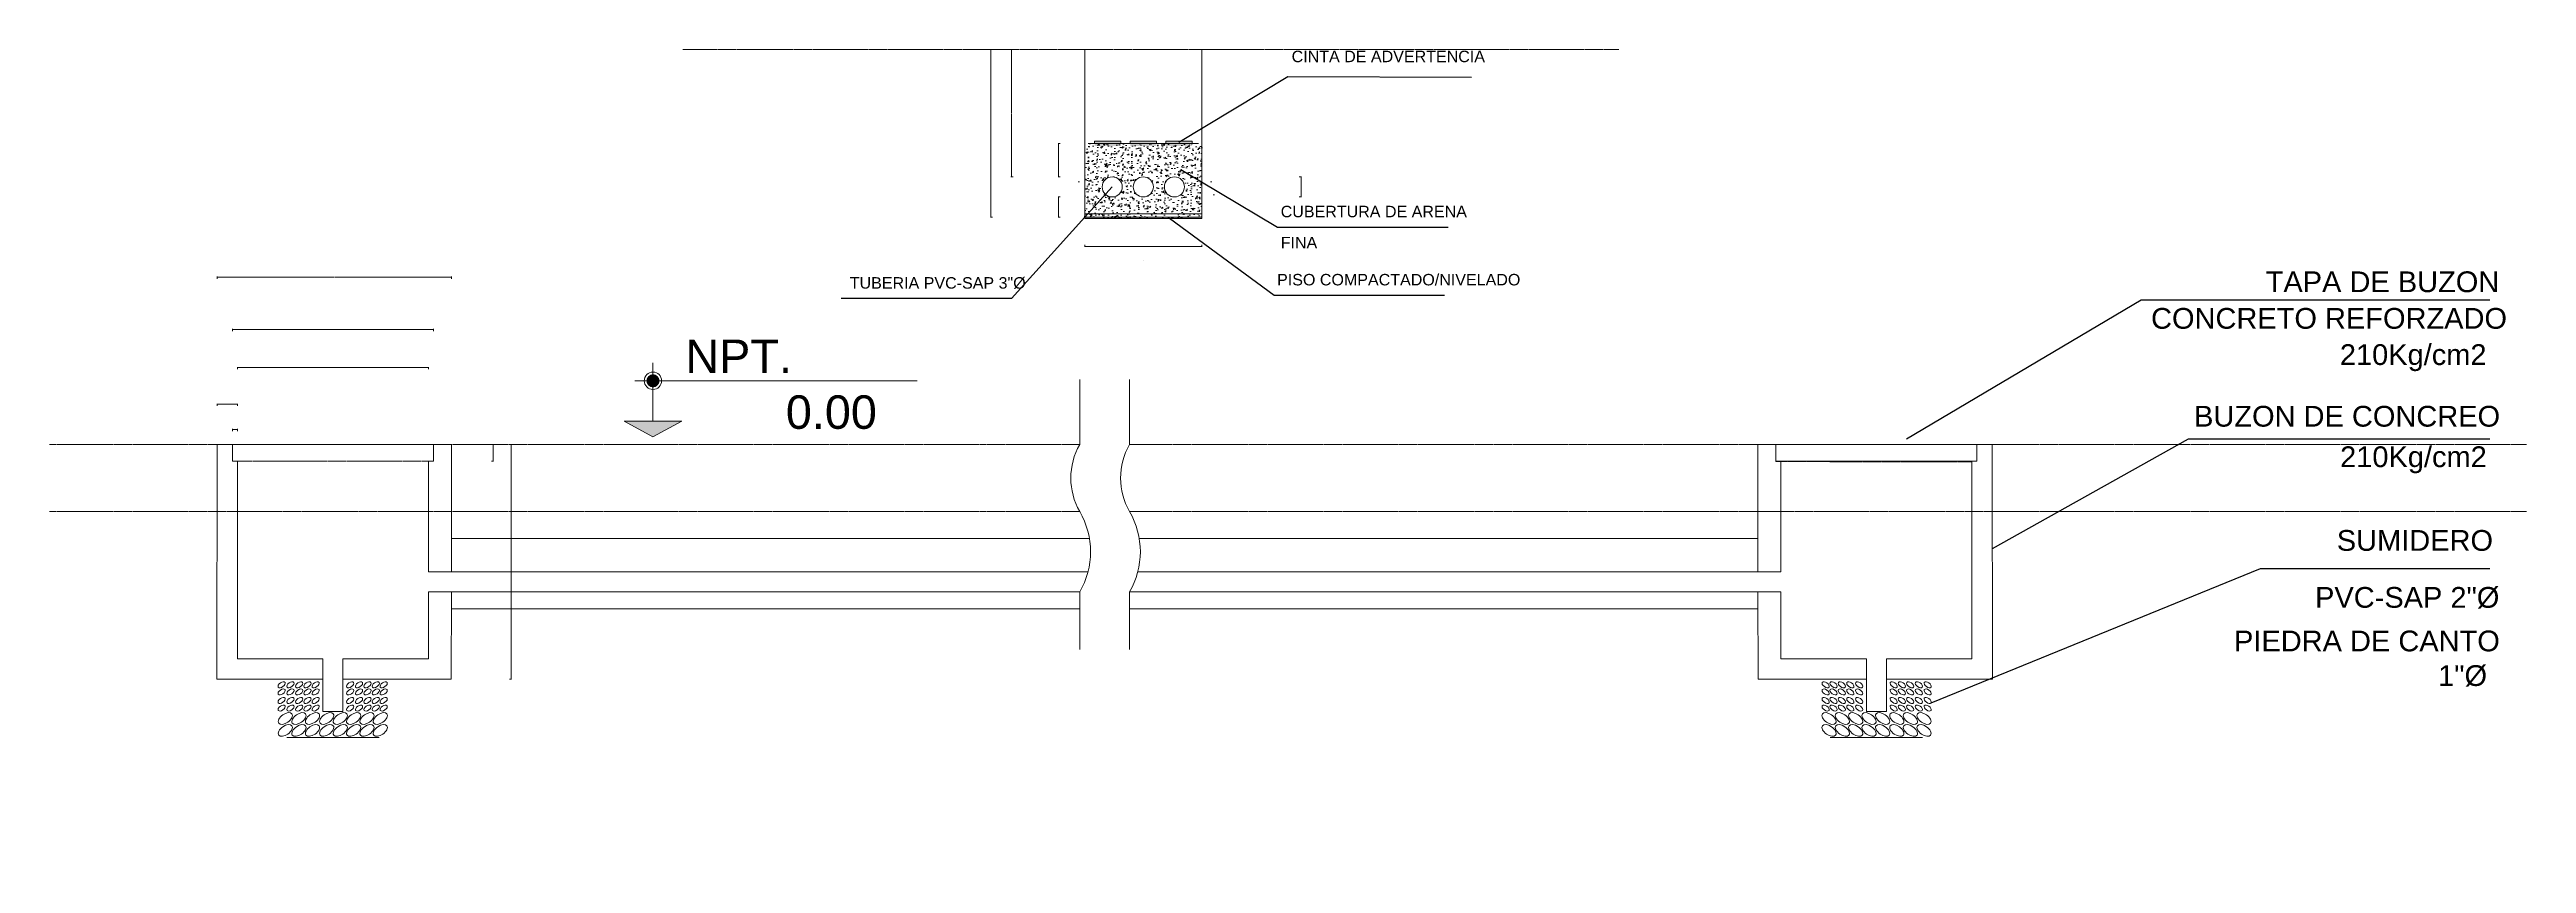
# Model space of a CAD drawing. Header units: inches. Extents: x 1693 to 10990, y 1878 to 5055.
# Drawn here: x 7936 to 8666, y 3774 to 4014 of the extents above; entities that cross this region are included whole.
import ezdxf

# ---------------------------------------------------------------- set-up
doc = ezdxf.new("R2010")
doc.units = ezdxf.units.IN
doc.header["$PDMODE"] = 1
doc.linetypes.add('01 HJ$0$REF - 01 HJ$0$HIDDEN2', pattern=[0.1875, 0.125, -0.0625])
doc.layers.add('.', color=7, linetype='Continuous', lineweight=0)
doc.layers.add('CANALES', color=104, linetype='Continuous', lineweight=15)
doc.styles.get("Standard").update_dxf_attribs({"font": 'arial.ttf'})
doc.styles.add('TITULO', font='swissl.ttf')
doc.dimstyles.new('Cota 100', dxfattribs={"dimtxt": 0.12, "dimasz": 0.1, "dimexe": 0.125, "dimexo": 0.0625, "dimgap": 0.001, "dimtad": 0, "dimzin": 4, "dimdsep": 46, "dimtxsty": 'Standard', "dimblk": 'OBLIQUE', "dimcen": 0.09, "dimdle": 0.125, "dimclrd": 256, "dimclre": 256, "dimclrt": 3, "dimadec": 0, "dimazin": 1, "dimtfac": 1, "dimtmove": 2, "dimatfit": 3, "dimfxl": 0.5, "dimfxlon": 1, "dimtolj": 1, "dimtzin": 0, "dimlwd": -1, "dimlwe": -1, "dimarcsym": 0})
doc.dimstyles.get("Standard").update_dxf_attribs({"dimtxt": 0.18, "dimasz": 0.18, "dimexe": 0.18, "dimexo": 0.0625, "dimgap": 0.09, "dimtad": 0, "dimtih": 1, "dimtoh": 1, "dimdec": 4, "dimzin": 0, "dimdsep": 46, "dimtxsty": 'Standard', "dimcen": 0.09, "dimadec": 0, "dimazin": 0, "dimtfac": 1, "dimtdec": 4, "dimtofl": 0, "dimtmove": 0, "dimatfit": 3, "dimfxl": 1, "dimtolj": 1, "dimtzin": 0, "dimarcsym": 0})

msp = doc.modelspace()

# ---------------------------------------------------------------- texts
at = {"layer": 'CANALES', "color": 7, "style": 'TITULO'}
for s, height, p in [('CINTA DE ADVERTENCIA', 3.38303, (8302.165, 4010.397)), ('CUBERTURA DE ARENA', 3.38303, (8298.942, 3964.698)), ('FINA', 3.383, (8298.942, 3955.545)), ('TUBERIA PVC-SAP 3"%%C', 3.38303, (8171.95, 3943.669)), ('PISO COMPACTADO/NIVELADO', 3.38303, (8297.88, 3944.624))]:
    msp.add_text(s, height=height, dxfattribs=at).set_placement(p)
at = {"layer": 'CANALES', "color": 0, "style": 'TITULO'}
for s, height, p in [('TAPA DE BUZON', 6.11622, (8589.214, 3942.635)), ('CONCRETO REFORZADO', 6.11622, (8555.432, 3931.855)), ('210Kg/cm2', 6.1162, (8611.072, 3921.173)), ('BUZON DE CONCREO', 6.11622, (8568.106, 3903.018)), ('210Kg/cm2', 6.1162, (8611.146, 3891.086)), ('SUMIDERO', 6.1162, (8610.165, 3866.43)), ('PVC-SAP 2"%%C', 6.11622, (8603.768, 3849.646)), ('PIEDRA DE CANTO', 6.11622, (8579.884, 3836.806)), ('1"%%C', 6.1162, (8640.019, 3826.609))]:
    msp.add_text(s, height=height, dxfattribs=at).set_placement(p)
at = {"layer": 'CANALES', "color": 2, "ltscale": 0.3, "insert": (8103.751, 3928.683), "char_height": 9.87136, "attachment_point": 1}
msp.add_mtext_dynamic_manual_height_columns('\\pxi-3,l5,t5;NPT.^I0.00', width=1.02657, gutter_width=35.271, heights=[0], dxfattribs=at)

# ---------------------------------------------------------------- blocks, each defined once
blk = doc.blocks.new('*D145')
at = {"layer": 'CANALES', "transparency": 16777216}
for p, q in [((7985.48, 3946.58), (7985.48, 3947.2)), ((7985.53, 3947.08), (8019.95, 3947.08)), ((8054.53, 3947.08), (8020.12, 3947.08)), ((8054.58, 3946.58), (8054.58, 3947.2))]:
    blk.add_line(p, q, dxfattribs=at)
for points in [[(7985.53, 3947.09), (7985.53, 3947.07), (7985.48, 3947.08)], [(8054.53, 3947.09), (8054.53, 3947.07), (8054.58, 3947.08)]]:
    blk.add_solid(points, dxfattribs=at)
at = {"layer": 'Defpoints', "color": 0, "transparency": 16777216}
for p in [(8054.58, 3947.08), (7985.48, 3897.74), (8054.58, 3897.74)]:
    blk.add_point(p, dxfattribs=at)
at = {"layer": 'CANALES', "color": 3, "transparency": 16777216, "insert": (8020.03, 3947.08), "char_height": 0.05, "attachment_point": 5}
blk.add_mtext('\\A1;69.10', dxfattribs=at)
blk = doc.blocks.new('*D146')
at = {"layer": 'CANALES', "transparency": 16777216}
for p, q in [((8071.67, 3897.74), (8072.3, 3897.74)), ((8072.17, 3897.69), (8072.17, 3869.89)), ((8072.17, 3828.69), (8072.17, 3869.72)), ((8071.67, 3828.64), (8072.3, 3828.64))]:
    blk.add_line(p, q, dxfattribs=at)
for points in [[(8072.17, 3897.69), (8072.18, 3897.69), (8072.17, 3897.74)], [(8072.17, 3828.69), (8072.18, 3828.69), (8072.17, 3828.64)]]:
    blk.add_solid(points, dxfattribs=at)
at = {"layer": 'Defpoints', "color": 0, "transparency": 16777216}
for p in [(8054.58, 3897.74), (8072.17, 3897.74), (8054.52, 3828.64)]:
    blk.add_point(p, dxfattribs=at)
at = {"layer": 'CANALES', "color": 3, "transparency": 16777216, "insert": (8072.17, 3869.81), "char_height": 0.05, "attachment_point": 5, "rotation": 90}
blk.add_mtext('\\A1;69.10', dxfattribs=at)
blk = doc.blocks.new('*D153')
at = {"layer": 'CANALES', "transparency": 16777216}
for p, q in [((7985.48, 3909.13), (7985.48, 3909.75)), ((7985.53, 3909.63), (7991.44, 3909.63)), ((7991.49, 3909.13), (7991.49, 3909.75))]:
    blk.add_line(p, q, dxfattribs=at)
for points in [[(7985.53, 3909.64), (7985.53, 3909.62), (7985.48, 3909.63)], [(7991.44, 3909.64), (7991.44, 3909.62), (7991.49, 3909.63)]]:
    blk.add_solid(points, dxfattribs=at)
at = {"layer": 'Defpoints', "color": 0, "transparency": 16777216}
for p in [(7991.49, 3909.63), (7985.48, 3897.74), (7991.49, 3892.79)]:
    blk.add_point(p, dxfattribs=at)
at = {"layer": 'CANALES', "color": 3, "transparency": 16777216, "insert": (7979.8, 3912.15), "char_height": 0.05, "attachment_point": 5}
blk.add_mtext('\\A1;6.01', dxfattribs=at)
blk = doc.blocks.new('*D154')
at = {"layer": 'CANALES', "transparency": 16777216}
for p, q in [((7990.01, 3901.7), (7990.01, 3902.32)), ((7990.06, 3902.2), (7991.44, 3902.2)), ((7991.49, 3901.7), (7991.49, 3902.32))]:
    blk.add_line(p, q, dxfattribs=at)
for points in [[(7990.06, 3902.21), (7990.06, 3902.19), (7990.01, 3902.2)], [(7991.44, 3902.21), (7991.44, 3902.19), (7991.49, 3902.2)]]:
    blk.add_solid(points, dxfattribs=at)
at = {"layer": 'Defpoints', "color": 0, "transparency": 16777216}
for p in [(7991.49, 3902.2), (7990.01, 3892.79), (7991.49, 3892.62)]:
    blk.add_point(p, dxfattribs=at)
at = {"layer": 'CANALES', "color": 3, "transparency": 16777216, "insert": (7993.82, 3902.2), "char_height": 0.05, "attachment_point": 5}
blk.add_mtext('\\A1;1.48', dxfattribs=at)
blk = doc.blocks.new('*D155')
at = {"layer": 'CANALES', "transparency": 16777216}
for p, q in [((7991.49, 3919.93), (7991.49, 3920.55)), ((7991.54, 3920.43), (8018.9, 3920.43)), ((8047.71, 3920.43), (8019.07, 3920.43)), ((8047.76, 3919.93), (8047.76, 3920.55))]:
    blk.add_line(p, q, dxfattribs=at)
for points in [[(7991.54, 3920.43), (7991.54, 3920.42), (7991.49, 3920.43)], [(8047.71, 3920.43), (8047.71, 3920.42), (8047.76, 3920.43)]]:
    blk.add_solid(points, dxfattribs=at)
at = {"layer": 'Defpoints', "color": 0, "transparency": 16777216}
for p in [(8047.76, 3920.43), (7991.49, 3892.79), (8047.76, 3892.71)]:
    blk.add_point(p, dxfattribs=at)
at = {"layer": 'CANALES', "color": 3, "transparency": 16777216, "insert": (8018.98, 3920.43), "char_height": 0.05, "attachment_point": 5}
blk.add_mtext('\\A1;56.27', dxfattribs=at)
blk = doc.blocks.new('*D156')
at = {"layer": 'CANALES', "transparency": 16777216}
for p, q in [((8066.33, 3897.74), (8066.95, 3897.74)), ((8066.33, 3892.79), (8066.95, 3892.79)), ((8066.83, 3892.84), (8066.83, 3897.69))]:
    blk.add_line(p, q, dxfattribs=at)
for points in [[(8066.82, 3897.69), (8066.84, 3897.69), (8066.83, 3897.74)], [(8066.82, 3892.84), (8066.84, 3892.84), (8066.83, 3892.79)]]:
    blk.add_solid(points, dxfattribs=at)
at = {"layer": 'Defpoints', "color": 0, "transparency": 16777216}
for p in [(8049.24, 3897.74), (8049.24, 3892.79), (8066.83, 3897.74)]:
    blk.add_point(p, dxfattribs=at)
at = {"layer": 'CANALES', "color": 3, "transparency": 16777216, "insert": (8066.83, 3887.08), "char_height": 0.05, "attachment_point": 5, "rotation": 90}
blk.add_mtext('\\A1;4.94', dxfattribs=at)
blk = doc.blocks.new('*D157')
at = {"layer": 'CANALES', "transparency": 16777216}
for p, q in [((7990.01, 3931.16), (7990.01, 3931.79)), ((7990.06, 3931.66), (8020.06, 3931.66)), ((8049.19, 3931.66), (8020.23, 3931.66)), ((8049.24, 3931.16), (8049.24, 3931.79))]:
    blk.add_line(p, q, dxfattribs=at)
for points in [[(7990.06, 3931.67), (7990.06, 3931.65), (7990.01, 3931.66)], [(8049.19, 3931.67), (8049.19, 3931.65), (8049.24, 3931.66)]]:
    blk.add_solid(points, dxfattribs=at)
at = {"layer": 'Defpoints', "color": 0, "transparency": 16777216}
for p in [(8049.24, 3931.66), (7990.01, 3897.74), (8049.24, 3897.74)]:
    blk.add_point(p, dxfattribs=at)
at = {"layer": 'CANALES', "color": 3, "transparency": 16777216, "insert": (8020.15, 3931.66), "char_height": 0.05, "attachment_point": 5}
blk.add_mtext('\\A1;59.23', dxfattribs=at)
blk = doc.blocks.new('*D129')
at = {"layer": 'CANALES', "transparency": 16777216}
for p, q in [((8220.07, 4014.12), (8219.44, 4014.12)), ((8219.57, 4014.07), (8219.57, 3995.44)), ((8219.57, 3976.66), (8219.57, 3995.28)), ((8220.07, 3976.61), (8219.44, 3976.61))]:
    blk.add_line(p, q, dxfattribs=at)
for points in [[(8219.56, 4014.07), (8219.57, 4014.07), (8219.57, 4014.12)], [(8219.56, 3976.66), (8219.57, 3976.66), (8219.57, 3976.61)]]:
    blk.add_solid(points, dxfattribs=at)
at = {"layer": 'Defpoints', "color": 0, "transparency": 16777216}
for p in [(8219.57, 4014.12), (8235.83, 4014.12), (8245.84, 3976.61)]:
    blk.add_point(p, dxfattribs=at)
at = {"layer": 'CANALES', "color": 3, "transparency": 16777216, "insert": (8219.57, 3995.36), "char_height": 0.05, "attachment_point": 5, "rotation": 90}
blk.add_mtext('\\A1;37.51', dxfattribs=at)
blk = doc.blocks.new('*D130')
at = {"layer": 'CANALES', "transparency": 16777216}
for p, q in [((8241.18, 3956.59), (8241.18, 3955.96)), ((8275.73, 3956.59), (8275.73, 3955.96)), ((8241.23, 3956.09), (8275.68, 3956.09))]:
    blk.add_line(p, q, dxfattribs=at)
for points in [[(8241.23, 3956.09), (8241.23, 3956.08), (8241.18, 3956.09)], [(8275.68, 3956.09), (8275.68, 3956.08), (8275.73, 3956.09)]]:
    blk.add_solid(points, dxfattribs=at)
at = {"layer": 'Defpoints', "color": 0, "transparency": 16777216}
for p in [(8241.18, 3965.75), (8275.73, 3965.75), (8275.73, 3956.09)]:
    blk.add_point(p, dxfattribs=at)
at = {"layer": 'CANALES', "color": 3, "transparency": 16777216, "insert": (8258.45, 3952.08), "char_height": 0.05, "attachment_point": 5}
blk.add_mtext('\\A1;34.55', dxfattribs=at)
blk = doc.blocks.new('*D131')
at = {"layer": 'CANALES', "transparency": 16777216}
for p, q in [((8214.06, 4014.12), (8213.44, 4014.12)), ((8213.56, 3964.81), (8213.56, 4014.07)), ((8214.06, 3964.76), (8213.44, 3964.76))]:
    blk.add_line(p, q, dxfattribs=at)
for points in [[(8213.55, 4014.07), (8213.57, 4014.07), (8213.56, 4014.12)], [(8213.55, 3964.81), (8213.57, 3964.81), (8213.56, 3964.76)]]:
    blk.add_solid(points, dxfattribs=at)
at = {"layer": 'Defpoints', "color": 0, "transparency": 16777216}
for p in [(8213.56, 4014.12), (8235.83, 4014.12), (8235.83, 3964.76)]:
    blk.add_point(p, dxfattribs=at)
at = {"layer": 'CANALES', "color": 3, "transparency": 16777216, "insert": (8206.99, 3988.75), "char_height": 0.05, "attachment_point": 5, "rotation": 90}
blk.add_mtext('\\A1;49.36', dxfattribs=at)
blk = doc.blocks.new('*D132')
at = {"layer": 'CANALES', "transparency": 16777216}
for p, q in [((8234, 3986.48), (8233.37, 3986.48)), ((8233.5, 3986.43), (8233.5, 3981.61)), ((8233.5, 3976.66), (8233.5, 3981.48)), ((8234, 3976.61), (8233.37, 3976.61))]:
    blk.add_line(p, q, dxfattribs=at)
for points in [[(8233.49, 3986.43), (8233.51, 3986.43), (8233.5, 3986.48)], [(8233.49, 3976.66), (8233.51, 3976.66), (8233.5, 3976.61)]]:
    blk.add_solid(points, dxfattribs=at)
at = {"layer": 'Defpoints', "color": 0, "transparency": 16777216}
for p in [(8233.5, 3986.48), (8242.16, 3986.48), (8245.84, 3976.61)]:
    blk.add_point(p, dxfattribs=at)
at = {"layer": 'CANALES', "color": 3, "transparency": 16777216, "insert": (8233.5, 3981.54), "char_height": 0.05, "attachment_point": 5, "rotation": 90}
blk.add_mtext('\\A1;9.87', dxfattribs=at)
blk = doc.blocks.new('*D133')
at = {"layer": 'CANALES', "transparency": 16777216}
for p, q in [((8234, 3970.68), (8233.37, 3970.68)), ((8234, 3964.76), (8233.37, 3964.76)), ((8233.5, 3970.63), (8233.5, 3966.88)), ((8233.5, 3964.81), (8233.5, 3966.75))]:
    blk.add_line(p, q, dxfattribs=at)
for points in [[(8233.49, 3970.63), (8233.51, 3970.63), (8233.5, 3970.68)], [(8233.49, 3964.81), (8233.51, 3964.81), (8233.5, 3964.76)]]:
    blk.add_solid(points, dxfattribs=at)
at = {"layer": 'Defpoints', "color": 0, "transparency": 16777216}
for p in [(8233.5, 3970.68), (8242.16, 3964.76), (8249.29, 3970.68)]:
    blk.add_point(p, dxfattribs=at)
at = {"layer": 'CANALES', "color": 3, "transparency": 16777216, "insert": (8233.5, 3966.81), "char_height": 0.05, "attachment_point": 5, "rotation": 90}
blk.add_mtext('\\A1;5.92', dxfattribs=at)
blk = doc.blocks.new('*D134')
at = {"layer": 'CANALES', "transparency": 16777216}
for p, q in [((8304.43, 3976.61), (8305.05, 3976.61)), ((8304.93, 3970.73), (8304.93, 3976.56)), ((8304.43, 3970.68), (8305.05, 3970.68))]:
    blk.add_line(p, q, dxfattribs=at)
for points in [[(8304.92, 3976.56), (8304.94, 3976.56), (8304.93, 3976.61)], [(8304.92, 3970.73), (8304.94, 3970.73), (8304.93, 3970.68)]]:
    blk.add_solid(points, dxfattribs=at)
at = {"layer": 'Defpoints', "color": 0, "transparency": 16777216}
for p in [(8267.61, 3976.61), (8304.93, 3976.61), (8267.61, 3970.68)]:
    blk.add_point(p, dxfattribs=at)
at = {"layer": 'CANALES', "color": 3, "transparency": 16777216, "insert": (8304.93, 3980.86), "char_height": 0.05, "attachment_point": 5, "rotation": 90}
blk.add_mtext('\\A1;5.92', dxfattribs=at)

# ---------------------------------------------------------------- dimensions: what is measured, and where the dimension line sits
at = {"layer": 'CANALES', "color": 5}
for base, p1, p2, picture, middle in [((8213.56, 4014.117), (8235.829, 3964.76), (8235.829, 4014.117), '*D131', (8206.99, 3988.753)), ((8233.498, 3986.477), (8245.838, 3976.606), (8242.163, 3986.477), '*D132', (8233.498, 3981.542)), ((8304.927, 3976.606), (8267.615, 3970.683), (8267.615, 3976.606), '*D134', (8304.927, 3980.861)), ((8233.498, 3970.683), (8242.163, 3964.76), (8249.287, 3970.683), '*D133', (8233.498, 3966.813)), ((8066.828, 3897.736), (8049.238, 3892.794), (8049.238, 3897.736), '*D156', (8066.828, 3887.079)), ((8072.174, 3897.736), (8054.516, 3828.636), (8054.584, 3897.736), '*D146', (8072.174, 3869.807))]:
    dim = msp.add_linear_dim(base=base, p1=p1, p2=p2, angle=90, dimstyle='Cota 100', override={"dimtxt": 0.05, "dimasz": 0.05, "dimsah": 1}, dxfattribs=at)
    dim.commit()
    dim.dimension.update_dxf_attribs({"geometry": picture, "text_midpoint": middle, "dimtype": 160})
dim = msp.add_linear_dim(base=(8219.566, 4014.117), p1=(8245.838, 3976.606), p2=(8235.829, 4014.117), angle=90, dimstyle='Cota 100', override={"dimtxt": 0.05, "dimasz": 0.05, "dimsah": 1}, dxfattribs=at)
dim.commit()
dim.dimension.update_dxf_attribs({"geometry": '*D129', "text_midpoint": (8219.566, 3995.362)})
for base, p1, p2, picture, middle in [((8275.726, 3956.086), (8241.176, 3965.748), (8275.726, 3965.748), '*D130', (8258.451, 3952.083)), ((8054.584, 3947.08), (7985.485, 3897.736), (8054.584, 3897.736), '*D145', (8020.035, 3947.08)), ((8049.238, 3931.662), (7990.01, 3897.736), (8049.238, 3897.736), '*D157', (8020.146, 3931.662)), ((8047.757, 3920.425), (7991.491, 3892.792), (8047.757, 3892.714), '*D155', (8018.983, 3920.425)), ((7991.491, 3909.629), (7985.485, 3897.736), (7991.491, 3892.792), '*D153', (7979.804, 3912.149)), ((7991.491, 3902.2), (7990.01, 3892.794), (7991.491, 3892.623), '*D154', (7993.825, 3902.2))]:
    dim = msp.add_linear_dim(base=base, p1=p1, p2=p2, dimstyle='Cota 100', override={"dimtxt": 0.05, "dimasz": 0.05, "dimsah": 1}, dxfattribs=at)
    dim.commit()
    dim.dimension.update_dxf_attribs({"geometry": picture, "text_midpoint": middle, "dimtype": 160})

# ---------------------------------------------------------------- hatches: boundary and pattern name
at = {"layer": '.', "true_color": 0x636466}
h = msp.add_hatch(dxfattribs=at)
h.set_pattern_fill('AR-SAND', color=251, scale=0.009871)
h.set_pattern_definition([(37.5, (-300965.6616, -139197.20847), (-0.01579447955, 0.48311726087), [0, -0.38111333705, 0, -0.4262451796, 0, -0.4074402452]), (7.5, (-300965.6616, -139197.2085), (0.4437404645, 0.7076036214), [0, -0.20560061604, 0, -0.34350346827, 0, -0.13163454076]), (327.5, (-300965.97, -139197.20847), (0.7808167784, 0.00141869625), [0, -0.1253662293, 0, -0.45131842546, 0, -0.5892212777]), (317.5, (-300965.97, -139197.2085), (0.7537338055, 0.2200614855), [0, -0.06268311465, 0, -0.29586430113, 0, -0.3384888191])])
h.paths.add_polyline_path([(8244.088, 3986.378), (8251.818, 3986.378), (8251.818, 3985.69), (8244.088, 3985.69)])
h.paths.add_polyline_path([(8254.586, 3986.378), (8262.316, 3986.378), (8262.316, 3985.69), (8254.586, 3985.69)])
h.paths.add_polyline_path([(8265.084, 3986.378), (8272.814, 3986.378), (8272.814, 3985.69), (8265.084, 3985.69)])
h.paths.add_polyline_path([(8241.176, 3964.377), (8274.739, 3964.377), (8274.739, 3964.76), (8241.176, 3964.76)])
at = {"layer": 'CANALES', "true_color": 0x636466}
h = msp.add_hatch(dxfattribs=at)
h.set_pattern_fill('AR-CONC', color=251, scale=0.019743)
h.set_pattern_definition([(50, (-300965.6616, -139195.8375), (3.596819683, -0.314680796), [0.376098688, -4.137085567]), (355, (-300965.6616, -139195.8375), (-0.695800764, 3.771980515), [0.30087895, -3.309679986]), (100.4514447, (-300965.362, -139195.8637), (2.90101891, 3.457299565), [0.3196347, -3.515984636]), (46.1842, (-300965.6616, -139194.8346), (5.35183578, -0.830029626), [0.56414803, -6.20562835]), (96.6355576, (-300965.2156, -139194.9037), (4.68700175, 4.884863035), [0.47945225, -5.27398172]), (351.1841512, (-300965.6616, -139194.8346), (4.68700175, 4.88486303), [0.451317775, -4.96449739]), (21, (-300965.1602, -139195.0853), (2.993279455, -2.018992486), [0.376098688, -4.137085567]), (326, (-300965.16, -139195.0853), (1.220139725, 3.636370204), [0.30087895, -3.309668453]), (71.451445, (-300964.9107, -139195.2535), (4.213419174, 1.617377737), [0.3196347, -3.515978575]), (37.5, (-300965.6616, -139195.8375), (0.0609774084, 1.6693458884), [0, -3.26955126, 0, -3.359814945, 0, -3.322205076]), (7.5, (-300965.6616, -139195.8375), (1.319201438, 1.977836364), [0, -1.915595984, 0, -3.194331522, 0, -1.266198916]), (327.5, (-300966.7799, -139195.8375), (2.676926243, -0.11310095), [0, -1.253662293, 0, -3.911426354, 0, -5.190161893]), (317.5, (-300967.2813, -139195.8375), (2.924471956, 0.501987922), [0, -1.62976098, 0, -2.597588271, 0, -3.685767141])])
h.paths.add_polyline_path([(8241.176, 3986.477), (8241.176, 3964.377), (8258.451, 3964.377), (8275.726, 3964.377), (8275.726, 3986.477), (8258.451, 3986.477)])
edge = h.paths.add_edge_path(flags=16)
edge.add_arc((8249.287, 3973.645), 2.961, 0, 360)
edge = h.paths.add_edge_path(flags=16)
edge.add_arc((8258.451, 3973.645), 2.961, 0, 360)
edge = h.paths.add_edge_path(flags=16)
edge.add_arc((8267.615, 3973.645), 2.961, 0, 360)
at = {"layer": 'CANALES'}
h = msp.add_hatch(color=1, dxfattribs=at)
h.dxf.hatch_style = 1
h.paths.add_polyline_path([(8251.818, 3987.165), (8244.088, 3987.165), (8244.088, 3986.477), (8251.818, 3986.477)])
h.paths.add_polyline_path([(8262.316, 3987.165), (8254.586, 3987.165), (8254.586, 3986.477), (8262.316, 3986.477)])
h.paths.add_polyline_path([(8272.814, 3987.165), (8265.084, 3987.165), (8265.084, 3986.477), (8272.814, 3986.477)])
at = {"layer": 'CANALES', "true_color": 0x636466}
h = msp.add_hatch(dxfattribs=at)
h.set_pattern_fill('AR-SAND', color=251, scale=0.493568)
h.set_pattern_definition([(37.5, (-299677.113, -140118.833), (-0.789724, 24.155863), [0, -19.0556669, 0, -21.312259, 0, -20.3720123]), (7.5, (-299677.113, -140118.833), (22.1870232, 35.380181), [0, -10.2800308, 0, -17.1751734, 0, -6.581727]), (327.5, (-299692.533, -140118.833), (39.0408389, 0.0709348), [0, -6.2683115, 0, -22.5659213, 0, -29.4610639]), (317.5, (-299692.533, -140118.833), (37.6866903, 11.0030743), [0, -3.1341557, 0, -14.793215, 0, -16.924441])])
h.paths.add_polyline_path([(8235.829, 3979.938), (8235.829, 3967.352), (8258.451, 3967.352), (8281.072, 3967.352), (8281.072, 3979.938), (8258.451, 3979.938)])
h.paths.add_polyline_path([(8252.285, 3973.645, -1), (8243.621, 3973.645, -1)], flags=16)
h.paths.add_polyline_path([(8262.783, 3973.645, -1), (8254.119, 3973.645, -1)], flags=16)
h.paths.add_polyline_path([(8273.125, 3973.645, -1), (8264.46, 3973.645, -1)], flags=16)
at = {"layer": 'CANALES', "ltscale": 0.3}
h = msp.add_hatch(color=2, dxfattribs=at)
h.dxf.hatch_style = 1
edge = h.paths.add_edge_path()
edge.add_arc((8113.954, 3916.516), 1.929, 0, 360)
h = msp.add_hatch(color=2, dxfattribs=at)
h.dxf.hatch_style = 1
h.paths.add_polyline_path([(8105.487, 3904.615), (8113.954, 3900.037), (8122.42, 3904.615)])

# ---------------------------------------------------------------- linework, layer by layer
at = {"layer": 'CANALES', "color": 6, "linetype": '01 HJ$0$REF - 01 HJ$0$HIDDEN2', "ltscale": 0.3}
for p, q in [((8122.719, 4014.117), (8398.586, 4014.117)), ((7936.128, 3897.736), (8211.995, 3897.736)), ((8211.995, 3897.736), (8239.728, 3897.736)), ((8254.404, 3897.736), (8666.058, 3897.736)), ((7936.128, 3877.993), (8211.995, 3877.993)), ((8211.995, 3877.993), (8239.728, 3877.993)), ((8254.404, 3877.993), (8666.058, 3877.993))]:
    msp.add_line(p, q, dxfattribs=at)
at = {"layer": 'CANALES', "color": 5}
msp.add_line((8275.726, 3969.489), (8275.726, 4014.117), dxfattribs=at)
at = {"layer": 'CANALES', "color": 0}
for p, q in [((8241.176, 3986.477), (8241.176, 3964.377)), ((8274.739, 3986.477), (8242.163, 3986.477)), ((8275.726, 3964.377), (8241.176, 3964.377)), ((8552.518, 3940.409), (8655.241, 3940.355)), ((8566.426, 3899.417), (8655.241, 3899.417)), ((8587.709, 3861.225), (8655.241, 3861.225))]:
    msp.add_line(p, q, dxfattribs=at)
at = {"layer": 'CANALES', "color": 7}
for p, q in [((8348.248, 3961.819), (8298.044, 3961.819)), ((8347.185, 3941.745), (8296.982, 3941.745)), ((8169.434, 3940.79), (8219.638, 3940.79)), ((8016.662, 3819.116), (8022.608, 3819.123)), ((8477.47, 3819.116), (8471.524, 3819.123))]:
    msp.add_line(p, q, dxfattribs=at)
at = {"layer": 'CANALES', "color": 2}
for p, q in [((8113.954, 3904.615), (8113.954, 3921.836)), ((8108.635, 3916.516), (8191.79, 3916.516)), ((8115.671, 3916.516), (8178.132, 3916.516))]:
    msp.add_line(p, q, dxfattribs=at)
at = {"layer": 'CANALES', "color": 3}
for p, q in [((8033.229, 3811.387), (8006.013, 3811.387)), ((8460.903, 3811.387), (8488.119, 3811.387))]:
    msp.add_line(p, q, dxfattribs=at)
at = {"layer": 'CANALES', "color": 5}
for points in [[(8235.253, 4014.117), (8241.176, 4014.117), (8241.176, 3964.377)], [(8281.649, 4014.117), (8275.726, 4014.117), (8275.726, 3964.377)], [(7985.485, 3897.736), (7985.417, 3828.636), (8016.662, 3828.636)], [(8054.547, 3860.224), (8054.584, 3897.736), (7985.485, 3897.736)], [(7990.01, 3897.736), (7990.01, 3892.794)], [(7990.01, 3892.794), (7991.491, 3892.792)], [(7991.491, 3892.792), (7991.491, 3834.559)], [(8047.757, 3892.794), (8049.238, 3892.794)], [(8047.757, 3892.794), (8047.757, 3860.224)], [(8049.238, 3897.736), (8049.238, 3892.794)], [(8439.584, 3860.224), (8439.548, 3897.736), (8508.647, 3897.736)], [(8444.894, 3897.736), (8444.894, 3892.712)], [(8446.375, 3892.714), (8444.894, 3892.712)], [(8446.375, 3892.714), (8446.375, 3860.224)], [(8508.647, 3897.736), (8508.715, 3828.636), (8477.47, 3828.636)], [(8504.122, 3892.794), (8502.641, 3892.792)], [(8502.641, 3892.792), (8502.641, 3834.559)], [(8504.122, 3897.736), (8504.122, 3892.794)], [(8054.557, 3870.096), (8242.571, 3870.096)], [(8257.246, 3870.096), (8439.575, 3870.096)], [(8022.608, 3828.636), (8054.516, 3828.636), (8054.542, 3854.302)], [(8047.757, 3854.302), (8047.757, 3834.559)], [(8471.524, 3828.636), (8439.615, 3828.636), (8439.59, 3854.302)], [(8446.375, 3854.302), (8446.375, 3834.559)], [(8054.537, 3849.366), (8239.728, 3849.366)], [(8254.404, 3849.366), (8439.595, 3849.366)], [(7991.491, 3834.559), (8016.662, 3834.559)], [(8022.608, 3834.559), (8047.757, 3834.559)], [(8471.524, 3834.559), (8446.375, 3834.559)], [(8502.641, 3834.559), (8477.47, 3834.559)]]:
    msp.add_lwpolyline(points, dxfattribs=at)
at = {"layer": 'CANALES', "color": 0}
for points in [[(8251.818, 3986.477), (8244.088, 3986.477), (8244.088, 3987.165), (8251.818, 3987.165)], [(8254.586, 3986.477), (8262.316, 3986.477), (8262.316, 3987.165), (8254.586, 3987.165)], [(8265.084, 3986.477), (8272.814, 3986.477), (8272.814, 3987.165), (8265.084, 3987.165)], [(8241.176, 3965.748), (8275.726, 3965.748), (8275.726, 3964.76), (8241.176, 3964.76)]]:
    msp.add_lwpolyline(points, close=True, dxfattribs=at)
at = {"layer": 'CANALES', "color": 5}
for points in [[(8239.728, 3916.932), (8239.728, 3897.736, 0.2679492), (8239.728, 3877.993, -0.2679492), (8239.728, 3854.302), (8239.728, 3837.316)], [(8254.404, 3916.932), (8254.404, 3897.736, 0.2679492), (8254.404, 3877.993, -0.2679492), (8254.404, 3854.302), (8254.404, 3837.316)]]:
    msp.add_lwpolyline(points, format="xyb", dxfattribs=at)
at = {"layer": 'CANALES', "color": 2}
msp.add_lwpolyline([(8105.487, 3904.615), (8113.954, 3900.037), (8122.42, 3904.615)], close=True, dxfattribs=at)
at = {"layer": 'CANALES', "color": 5, "linetype": '01 HJ$0$REF - 01 HJ$0$HIDDEN2', "ltscale": 0.1}
for points in [[(7991.491, 3892.792), (8047.757, 3892.794)], [(8502.641, 3892.623), (8446.375, 3892.714)]]:
    msp.add_lwpolyline(points, dxfattribs=at)
at = {"layer": 'CANALES', "color": 3}
msp.add_lwpolyline([(8444.894, 3897.729), (8504.122, 3897.729), (8504.122, 3892.794), (8444.894, 3892.794), (8444.894, 3897.729)], dxfattribs=at)
at = {"layer": 'CANALES', "color": 0}
for points in [[(8242.15, 3860.224), (8047.757, 3860.224)], [(8047.757, 3854.302), (8239.728, 3854.302)], [(8254.404, 3854.302), (8446.375, 3854.302)], [(8446.375, 3860.224), (8256.826, 3860.224)], [(8022.608, 3834.559), (8022.608, 3819.116), (8016.662, 3819.116), (8016.662, 3834.559)], [(8471.524, 3834.559), (8471.524, 3819.116), (8477.47, 3819.116), (8477.47, 3834.559)]]:
    msp.add_lwpolyline(points, dxfattribs=at)
for centre in [(8249.287, 3973.645), (8258.451, 3973.645), (8258.451, 3973.645), (8267.615, 3973.645)]:
    msp.add_circle(centre, 2.961, dxfattribs=at)
at = {"layer": 'CANALES', "color": 2, "ltscale": 0.3}
msp.add_circle((8113.954, 3916.516), 2.562, dxfattribs=at)
at = {"layer": 'CANALES', "color": 7}
for centre, major_axis in [((8004.528, 3826.952), (-0.996, -0.697)), ((8004.528, 3824.842), (-0.996, -0.697)), ((8007.118, 3826.952), (-0.996, -0.697)), ((8007.118, 3824.842), (-0.996, -0.697)), ((8009.707, 3826.952), (-0.996, -0.697)), ((8009.707, 3824.842), (-0.996, -0.697)), ((8012.13, 3826.952), (-0.996, -0.697)), ((8012.13, 3824.842), (-0.996, -0.697)), ((8014.552, 3826.952), (-0.996, -0.697)), ((8014.552, 3824.842), (-0.996, -0.697)), ((8024.743, 3826.952), (-0.996, -0.697)), ((8024.743, 3824.842), (-0.996, -0.697)), ((8027.332, 3826.952), (-0.996, -0.697)), ((8027.332, 3824.842), (-0.996, -0.697)), ((8029.838, 3826.952), (-0.996, -0.697)), ((8029.838, 3824.842), (-0.996, -0.697)), ((8032.261, 3826.952), (-0.996, -0.697)), ((8032.261, 3824.842), (-0.996, -0.697)), ((8034.6, 3826.952), (-0.996, -0.697)), ((8034.6, 3824.842), (-0.996, -0.697)), ((8005.613, 3817.017), (-1.949, -1.363)), ((8004.528, 3822.338), (-0.996, -0.697)), ((8004.528, 3820.084), (-0.996, -0.697)), ((8007.118, 3822.338), (-0.996, -0.697)), ((8007.118, 3820.084), (-0.996, -0.697)), ((8009.622, 3817.017), (-1.949, -1.363)), ((8009.707, 3822.338), (-0.996, -0.697)), ((8009.707, 3820.084), (-0.996, -0.697)), ((8012.13, 3822.338), (-0.996, -0.697)), ((8012.13, 3820.084), (-0.996, -0.697)), ((8013.632, 3817.017), (-1.949, -1.363)), ((8014.552, 3822.338), (-0.996, -0.697)), ((8014.552, 3820.084), (-0.996, -0.697)), ((8017.808, 3817.017), (-1.949, -1.363)), ((8021.818, 3817.017), (-1.949, -1.363)), ((8025.744, 3817.017), (-1.949, -1.363)), ((8024.743, 3822.338), (-0.996, -0.697)), ((8024.743, 3820.084), (-0.996, -0.697)), ((8027.332, 3822.338), (-0.996, -0.697)), ((8027.332, 3820.084), (-0.996, -0.697)), ((8029.67, 3817.017), (-1.949, -1.363)), ((8029.838, 3822.338), (-0.996, -0.697)), ((8029.838, 3820.084), (-0.996, -0.697)), ((8032.261, 3822.338), (-0.996, -0.697)), ((8032.261, 3820.084), (-0.996, -0.697)), ((8033.596, 3817.017), (-1.949, -1.363)), ((8034.6, 3822.338), (-0.996, -0.697)), ((8034.6, 3820.084), (-0.996, -0.697)), ((8005.613, 3813.511), (-1.949, -1.363)), ((8009.622, 3813.511), (-1.949, -1.363)), ((8013.632, 3813.511), (-1.949, -1.363)), ((8017.808, 3813.511), (-1.949, -1.363)), ((8021.818, 3813.511), (-1.949, -1.363)), ((8025.744, 3813.511), (-1.949, -1.363)), ((8029.67, 3813.511), (-1.949, -1.363)), ((8033.596, 3813.511), (-1.949, -1.363))]:
    msp.add_ellipse(centre, major_axis=major_axis, ratio=0.5513277, dxfattribs=at)
at = {"layer": 'CANALES', "color": 7, "extrusion": (0, 0, -1)}
for centre, major_axis in [((8459.532, 3826.952), (0.996, -0.697)), ((8459.532, 3824.842), (0.996, -0.697)), ((8461.871, 3826.952), (0.996, -0.697)), ((8461.871, 3824.842), (0.996, -0.697)), ((8464.293, 3826.952), (0.996, -0.697)), ((8464.293, 3824.842), (0.996, -0.697)), ((8466.799, 3826.952), (0.996, -0.697)), ((8466.799, 3824.842), (0.996, -0.697)), ((8469.389, 3826.952), (0.996, -0.697)), ((8469.389, 3824.842), (0.996, -0.697)), ((8479.58, 3826.952), (0.996, -0.697)), ((8479.58, 3824.842), (0.996, -0.697)), ((8482.002, 3826.952), (0.996, -0.697)), ((8482.002, 3824.842), (0.996, -0.697)), ((8484.425, 3826.952), (0.996, -0.697)), ((8484.425, 3824.842), (0.996, -0.697)), ((8487.014, 3826.952), (0.996, -0.697)), ((8487.014, 3824.842), (0.996, -0.697)), ((8489.604, 3826.952), (0.996, -0.697)), ((8489.604, 3824.842), (0.996, -0.697)), ((8460.536, 3817.017), (1.949, -1.363)), ((8459.532, 3822.338), (0.996, -0.697)), ((8459.532, 3820.084), (0.996, -0.697)), ((8461.871, 3822.338), (0.996, -0.697)), ((8461.871, 3820.084), (0.996, -0.697)), ((8464.462, 3817.017), (1.949, -1.363)), ((8464.293, 3822.338), (0.996, -0.697)), ((8464.293, 3820.084), (0.996, -0.697)), ((8466.799, 3822.338), (0.996, -0.697)), ((8466.799, 3820.084), (0.996, -0.697)), ((8468.388, 3817.017), (1.949, -1.363)), ((8469.389, 3822.338), (0.996, -0.697)), ((8469.389, 3820.084), (0.996, -0.697)), ((8472.314, 3817.017), (1.949, -1.363)), ((8476.324, 3817.017), (1.949, -1.363)), ((8480.5, 3817.017), (1.949, -1.363)), ((8479.58, 3822.338), (0.996, -0.697)), ((8479.58, 3820.084), (0.996, -0.697)), ((8482.002, 3822.338), (0.996, -0.697)), ((8482.002, 3820.084), (0.996, -0.697)), ((8484.51, 3817.017), (1.949, -1.363)), ((8484.425, 3822.338), (0.996, -0.697)), ((8484.425, 3820.084), (0.996, -0.697)), ((8487.014, 3822.338), (0.996, -0.697)), ((8487.014, 3820.084), (0.996, -0.697)), ((8488.519, 3817.017), (1.949, -1.363)), ((8489.604, 3822.338), (0.996, -0.697)), ((8489.604, 3820.084), (0.996, -0.697)), ((8460.536, 3813.511), (1.949, -1.363)), ((8464.462, 3813.511), (1.949, -1.363)), ((8468.388, 3813.511), (1.949, -1.363)), ((8472.314, 3813.511), (1.949, -1.363)), ((8476.324, 3813.511), (1.949, -1.363)), ((8480.5, 3813.511), (1.949, -1.363)), ((8484.51, 3813.511), (1.949, -1.363)), ((8488.519, 3813.511), (1.949, -1.363))]:
    msp.add_ellipse(centre, major_axis=major_axis, ratio=0.5513277, dxfattribs=at)

msp.set_redraw_order([(e.dxf.handle, doc.entitydb.next_handle()) for e in msp.query("TEXT MTEXT ATTDEF DIMENSION ARC_DIMENSION")])  # texts and dimensions are drawn at this point

# ---------------------------------------------------------------- leaders
at = {"layer": 'CANALES', "color": 7}
for points in [[(8268.9, 3986.798), (8301.019, 4006.147), (8355.131, 4005.931)], [(8269.524, 3978.732), (8298.044, 3961.819), (8348.248, 3961.819)], [(8249.287, 3973.645), (8219.638, 3940.79), (8169.434, 3940.79)], [(8266.176, 3964.39), (8296.982, 3941.745), (8347.185, 3941.745)], [(8483.354, 3899.421), (8552.518, 3940.409), (8655.241, 3940.355)], [(8508.677, 3867.058), (8566.426, 3899.417), (8655.241, 3899.417)], [(8490.607, 3821.651), (8587.709, 3861.225), (8655.241, 3861.225)]]:
    msp.add_leader(points, dimstyle='Standard', override={"dimscale": 1, "dimasz": 0.015}, dxfattribs=at)

doc.saveas('drawing.dxf')
